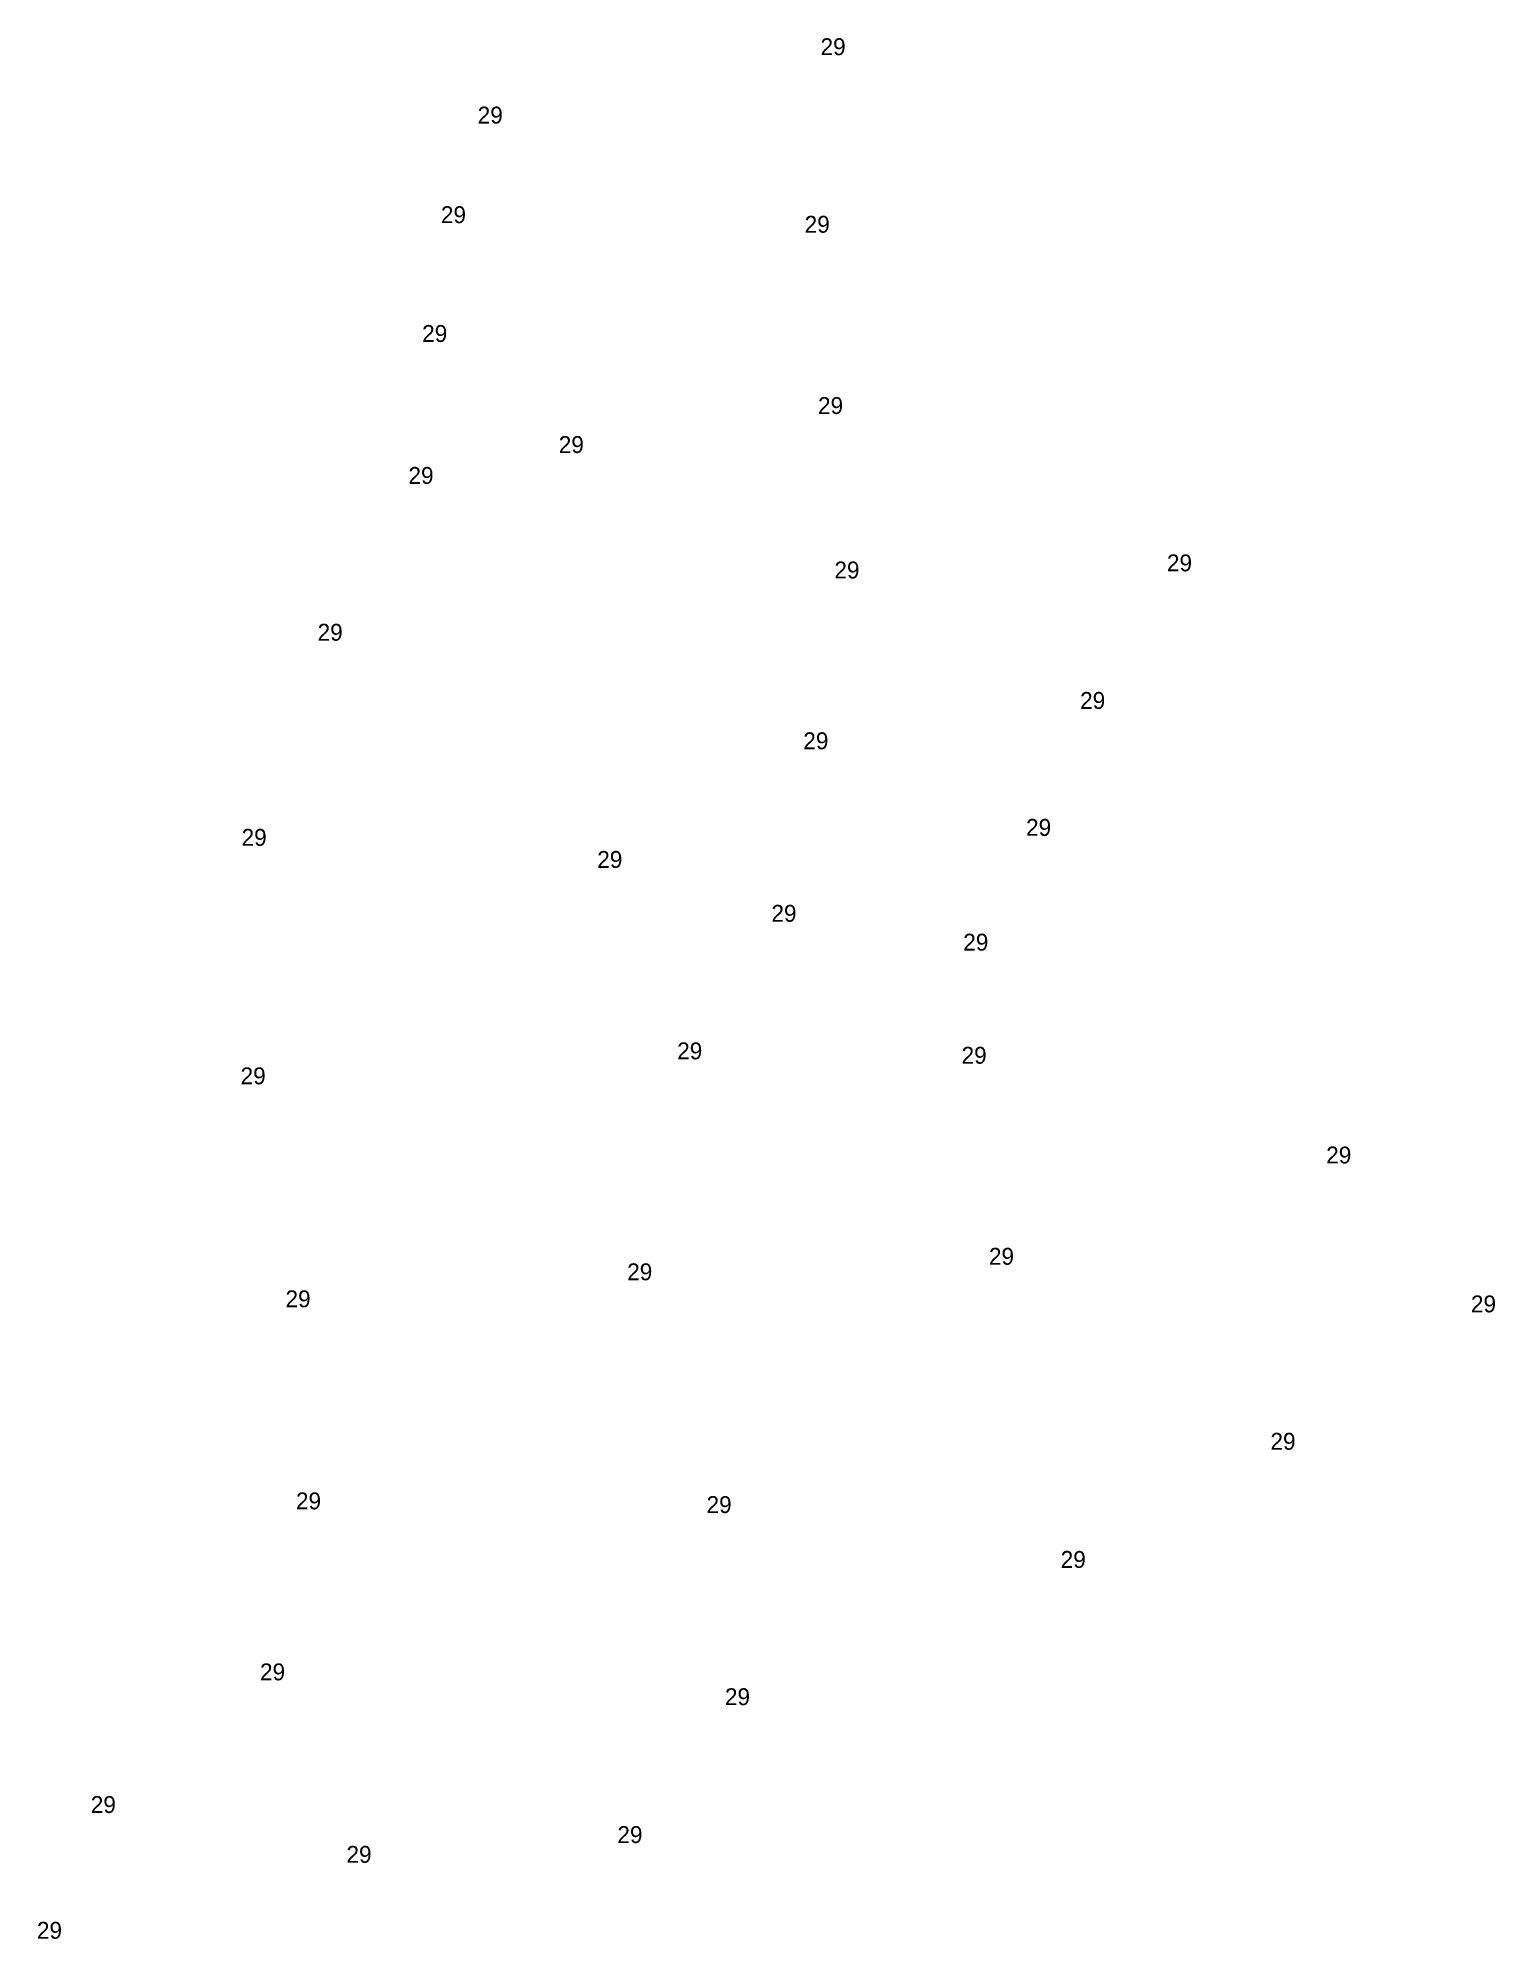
# Model space of a CAD drawing. Extents: x 538696 to 554460, y 1851264 to 1863934.
# Drawn here: x 540276 to 540362.3, y 1853701 to 1853813.6 of the extents above; entities that cross this region are included whole.
import ezdxf

# ---------------------------------------------------------------- set-up
doc = ezdxf.new("R2010")
doc.units = 0
doc.layers.add('Level 20', color=7, linetype='Continuous')

msp = doc.modelspace()

# ---------------------------------------------------------------- texts
at = {"layer": 'Level 20'}
for p in [(540322.34, 1853812.61), (540302.04, 1853808.56), (540299.86, 1853802.66), (540321.4, 1853802.09), (540298.75, 1853795.62), (540322.19, 1853791.35), (540306.84, 1853789.04), (540297.94, 1853787.21), (540323.16, 1853781.61), (540342.85, 1853782.03), (540292.56, 1853777.92), (540337.71, 1853773.88), (540321.32, 1853771.49), (540288.06, 1853765.77), (540334.51, 1853766.36), (540309.12, 1853764.46), (540319.43, 1853761.27), (540330.79, 1853759.56), (540313.85, 1853753.12), (540330.69, 1853752.86), (540288, 1853751.64), (540352.28, 1853746.95), (540332.31, 1853740.95), (540310.89, 1853740.03), (540290.66, 1853738.43), (540360.85, 1853738.13), (540348.98, 1853729.99), (540291.28, 1853726.46), (540315.59, 1853726.24), (540336.56, 1853722.99), (540289.15, 1853716.33), (540316.68, 1853714.86), (540279.13, 1853708.47), (540310.31, 1853706.69), (540294.27, 1853705.52), (540275.94, 1853701.02)]:
    msp.add_text('29', height=1, dxfattribs=at).set_placement(p)

doc.saveas('drawing.dxf')
